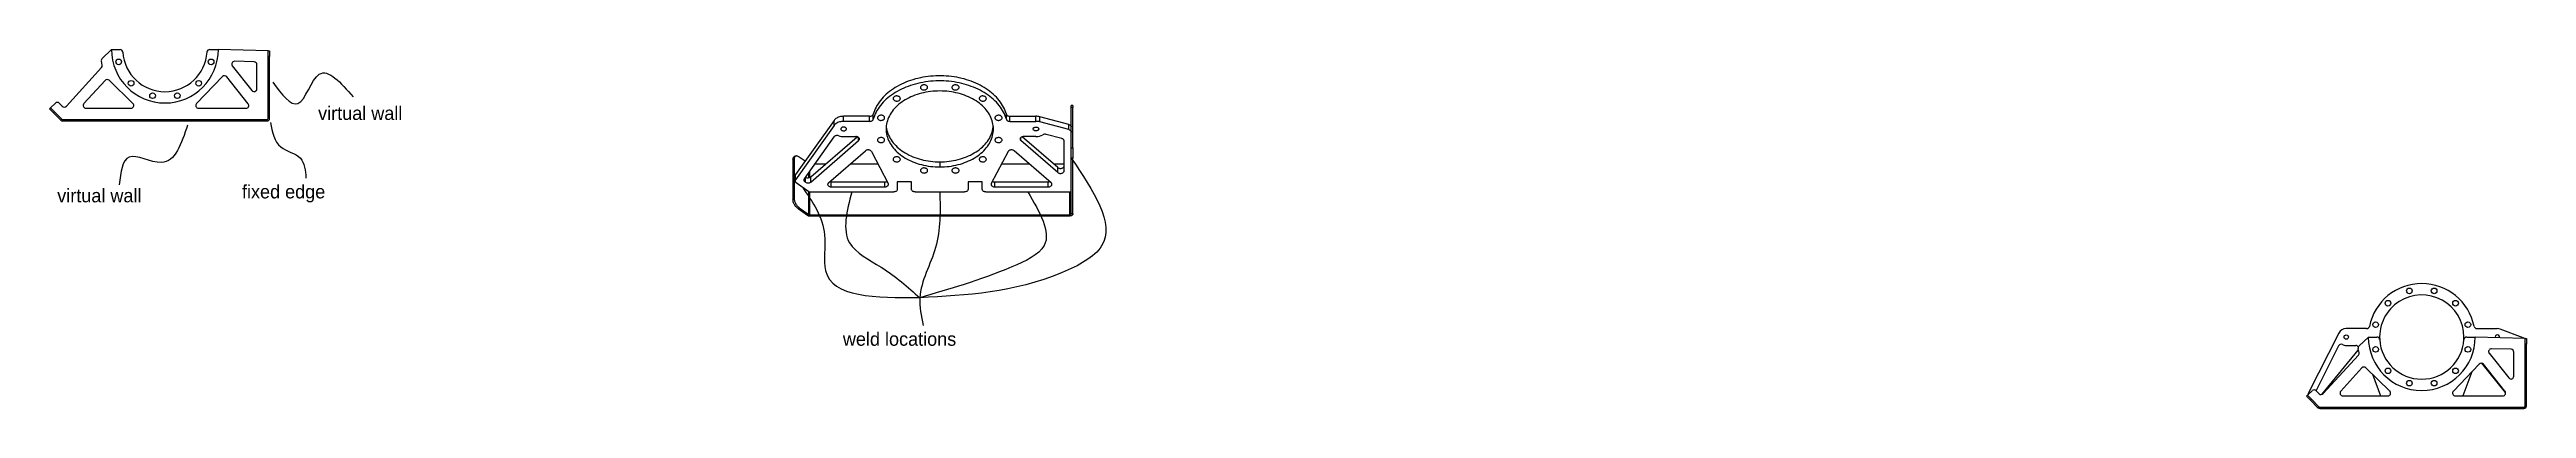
# Model space of a CAD drawing. Header units: inches. Extents: x 0.9 to 28, y -4.2 to 11.7.
# Drawn here: x 11.866 to 16.454, y -1.86 to -1.195 of the extents above; entities that cross this region are included whole.
import ezdxf

# ---------------------------------------------------------------- set-up
doc = ezdxf.new("R2010")
doc.units = ezdxf.units.IN
doc.header["$MEASUREMENT"] = 0

msp = doc.modelspace()

# ---------------------------------------------------------------- texts
at = {"char_height": 0.025, "attachment_point": 1}
for s, width, insert in [('virtual wall', 0.240386, (12.3634, -1.3003)), ('virtual wall', 0.240386, (11.8801, -1.4529)), ('fixed edge', 0.240386, (12.2223, -1.4456)), ('weld locations', 0.3235, (13.3355, -1.7186))]:
    msp.add_mtext_dynamic_manual_height_columns(s, width=width, gutter_width=0.689, heights=[0], dxfattribs=dict(at, insert=insert))

# ---------------------------------------------------------------- linework, layer by layer
at = {"color": 7, "linetype": 'Continuous', "lineweight": 25}
for p, q in [((11.897, -1.2997), (11.9622, -1.2283)), ((11.9634, -1.2237), (11.9618, -1.2162)), ((11.9633, -1.2113), (11.9806, -1.1948)), ((11.9806, -1.1948), (11.9964, -1.1948)), ((12.1627, -1.1948), (12.1785, -1.1948)), ((12.2709, -1.1975), (12.1785, -1.1948)), ((12.2044, -1.225), (12.2408, -1.2706)), ((12.245, -1.2176), (12.2087, -1.2166)), ((12.2501, -1.2674), (12.2501, -1.2228)), ((12.2709, -1.1975), (12.2735, -1.1975)), ((12.2709, -1.208), (12.2709, -1.1975)), ((12.2735, -1.208), (12.2709, -1.208)), ((12.2709, -1.3224), (12.2709, -1.208)), ((12.2735, -1.1975), (12.2735, -1.208)), ((12.2735, -1.3224), (12.2735, -1.208)), ((11.9687, -1.2521), (11.9295, -1.295)), ((12.0204, -1.2948), (11.9761, -1.2518)), ((12.1861, -1.2449), (12.138, -1.2949)), ((12.2338, -1.2953), (12.194, -1.2453)), ((11.8658, -1.3046), (11.8677, -1.3027)), ((11.8732, -1.3119), (11.8658, -1.3046)), ((11.8677, -1.3027), (11.8766, -1.2942)), ((11.8677, -1.3027), (11.875, -1.3101)), ((11.875, -1.3101), (11.8732, -1.3119)), ((11.8732, -1.3119), (11.887, -1.3257)), ((11.875, -1.3101), (11.8889, -1.3239)), ((11.8839, -1.2943), (11.8895, -1.2999)), ((11.887, -1.3257), (11.8889, -1.3239)), ((11.8904, -1.3271), (11.8904, -1.3245)), ((11.8904, -1.3245), (12.2687, -1.3245)), ((11.8904, -1.3271), (12.2687, -1.3271)), ((11.9333, -1.3037), (12.0168, -1.3037)), ((12.1418, -1.3037), (12.2297, -1.3037)), ((12.2687, -1.3271), (12.2687, -1.3245)), ((12.2735, -1.3224), (12.2709, -1.3224)), ((13.3191, -1.3262), (13.2475, -1.4266)), ((13.3191, -1.3356), (13.3191, -1.3262)), ((13.3369, -1.3279), (13.3369, -1.3185)), ((13.3851, -1.3185), (13.3369, -1.3185)), ((13.3851, -1.3279), (13.3369, -1.3279)), ((13.3851, -1.3279), (13.3851, -1.3185)), ((13.3916, -1.3241), (13.3916, -1.3148)), ((13.6384, -1.3241), (13.6384, -1.3148)), ((13.6449, -1.3279), (13.6449, -1.3185)), ((13.6449, -1.3185), (13.6931, -1.3185)), ((13.6449, -1.3279), (13.6931, -1.3279)), ((13.6931, -1.3279), (13.6931, -1.3185)), ((13.7002, -1.3288), (13.7002, -1.3194)), ((13.7542, -1.3339), (13.7002, -1.3194)), ((13.7542, -1.3432), (13.7002, -1.3288)), ((13.7618, -1.2983), (13.7585, -1.2983)), ((13.7585, -1.3022), (13.7585, -1.2983)), ((13.7618, -1.3022), (13.7585, -1.3022)), ((13.7585, -1.3772), (13.7585, -1.3022)), ((13.7618, -1.2983), (13.7618, -1.3022)), ((13.7618, -1.3772), (13.7618, -1.3022)), ((13.3191, -1.3356), (13.2475, -1.436)), ((13.319, -1.3566), (13.2637, -1.4342)), ((13.2762, -1.4309), (13.3622, -1.3564)), ((13.2762, -1.4403), (13.3647, -1.3636)), ((13.3369, -1.356), (13.3596, -1.356)), ((13.3647, -1.3636), (13.3647, -1.3577)), ((13.6653, -1.3636), (13.6653, -1.3577)), ((13.7335, -1.4226), (13.6653, -1.3636)), ((13.7335, -1.4133), (13.6678, -1.3564)), ((13.6931, -1.356), (13.6705, -1.356)), ((13.741, -1.3597), (13.7123, -1.3521)), ((13.7453, -1.4197), (13.7453, -1.3641)), ((13.7542, -1.3432), (13.7542, -1.3339)), ((13.2453, -1.3968), (13.243, -1.3985)), ((13.243, -1.3985), (13.243, -1.4735)), ((13.2471, -1.3926), (13.2447, -1.3943)), ((13.2453, -1.3968), (13.2453, -1.4718)), ((13.2654, -1.4016), (13.2547, -1.3941)), ((13.2723, -1.4325), (13.2723, -1.422)), ((13.2743, -1.432), (13.2743, -1.4193)), ((13.3036, -1.4071), (13.283, -1.4071)), ((13.3088, -1.4416), (13.3772, -1.3825)), ((13.4007, -1.4071), (13.3487, -1.4071)), ((13.3885, -1.3838), (13.4195, -1.443)), ((13.515, -1.4029), (13.515, -1.4122)), ((13.6415, -1.3838), (13.6105, -1.443)), ((13.6813, -1.4071), (13.6293, -1.4071)), ((13.7212, -1.4416), (13.6528, -1.3825)), ((13.7453, -1.4071), (13.7264, -1.4071)), ((13.7335, -1.4226), (13.7335, -1.4133)), ((13.7585, -1.3959), (13.7585, -1.3772)), ((13.7585, -1.3772), (13.7618, -1.3772)), ((13.7618, -1.3959), (13.7585, -1.3959)), ((13.7585, -1.4989), (13.7585, -1.3959)), ((13.7618, -1.3772), (13.7618, -1.3959)), ((13.7618, -1.4989), (13.7618, -1.3959)), ((13.2468, -1.4287), (13.2468, -1.4381)), ((13.2475, -1.436), (13.2475, -1.4266)), ((13.2487, -1.4414), (13.2723, -1.4581)), ((13.2649, -1.4396), (13.2649, -1.4324)), ((13.2649, -1.4396), (13.2663, -1.4406)), ((13.2659, -1.431), (13.2663, -1.4312)), ((13.2663, -1.4406), (13.2663, -1.4312)), ((13.2723, -1.5003), (13.2723, -1.4581)), ((13.2743, -1.4587), (13.4296, -1.4587)), ((13.2743, -1.5008), (13.2743, -1.4587)), ((13.2762, -1.4403), (13.2762, -1.4309)), ((13.3139, -1.4493), (13.3139, -1.4399)), ((13.3139, -1.4399), (13.4133, -1.4399)), ((13.3139, -1.4493), (13.4133, -1.4493)), ((13.4133, -1.4493), (13.4133, -1.4399)), ((13.4628, -1.4399), (13.4363, -1.4399)), ((13.4363, -1.4399), (13.4363, -1.454)), ((13.4628, -1.454), (13.4628, -1.4399)), ((13.4694, -1.4587), (13.5606, -1.4587)), ((13.5938, -1.4399), (13.5673, -1.4399)), ((13.5673, -1.4399), (13.5673, -1.454)), ((13.5938, -1.454), (13.5938, -1.4399)), ((13.6004, -1.4587), (13.7557, -1.4587)), ((13.6167, -1.4493), (13.6167, -1.4399)), ((13.6167, -1.4399), (13.7161, -1.4399)), ((13.6167, -1.4493), (13.7161, -1.4493)), ((13.7161, -1.4493), (13.7161, -1.4399)), ((13.7557, -1.5008), (13.7557, -1.4587)), ((13.243, -1.4735), (13.2453, -1.4718)), ((13.2547, -1.4878), (13.2524, -1.4895)), ((13.2524, -1.4895), (13.27, -1.5019)), ((13.2547, -1.4878), (13.2723, -1.5003)), ((13.27, -1.5019), (13.2723, -1.5003)), ((13.2743, -1.5032), (13.2743, -1.5008)), ((13.2743, -1.5008), (13.7557, -1.5008)), ((13.2743, -1.5032), (13.7557, -1.5032)), ((13.7557, -1.5032), (13.7557, -1.5008)), ((13.7618, -1.4989), (13.7585, -1.4989)), ((16.1065, -1.7204), (16.0502, -1.8319)), ((16.1583, -1.7118), (16.1204, -1.7118)), ((16.1204, -1.743), (16.1383, -1.743)), ((16.1442, -1.7439), (16.1615, -1.7274)), ((16.1615, -1.7274), (16.1772, -1.7274)), ((16.3436, -1.7274), (16.3594, -1.7274)), ((16.4518, -1.7301), (16.3594, -1.7274)), ((16.3625, -1.7118), (16.4004, -1.7118)), ((16.4484, -1.7289), (16.4059, -1.7128)), ((16.4518, -1.7301), (16.4544, -1.7301)), ((16.4518, -1.7406), (16.4518, -1.7301)), ((16.4544, -1.7406), (16.4518, -1.7406)), ((16.4518, -1.855), (16.4518, -1.7406)), ((16.4544, -1.7301), (16.4544, -1.7406)), ((16.4544, -1.855), (16.4544, -1.7406)), ((16.1064, -1.7437), (16.0645, -1.8267)), ((16.075, -1.8339), (16.1423, -1.7516)), ((16.0778, -1.8323), (16.143, -1.7609)), ((16.1495, -1.7847), (16.1103, -1.8276)), ((16.1443, -1.7563), (16.1427, -1.7488)), ((16.2012, -1.8274), (16.157, -1.7844)), ((16.367, -1.7775), (16.3189, -1.8275)), ((16.4156, -1.8299), (16.3716, -1.776)), ((16.4146, -1.8279), (16.3748, -1.7779)), ((16.3853, -1.7576), (16.4216, -1.8032)), ((16.4259, -1.7502), (16.3895, -1.7492)), ((16.4309, -1.8), (16.4309, -1.7554)), ((16.0467, -1.8371), (16.0485, -1.8353)), ((16.0485, -1.8353), (16.0574, -1.8268)), ((16.0485, -1.8353), (16.0559, -1.8427)), ((16.0647, -1.8269), (16.0703, -1.8325)), ((16.1693, -1.7964), (16.1841, -1.8363)), ((16.3532, -1.7918), (16.3367, -1.8363)), ((16.054, -1.8445), (16.0467, -1.8371)), ((16.0559, -1.8427), (16.054, -1.8445)), ((16.054, -1.8445), (16.0679, -1.8583)), ((16.0559, -1.8427), (16.0697, -1.8565)), ((16.0679, -1.8583), (16.0697, -1.8565)), ((16.0713, -1.8597), (16.0713, -1.8571)), ((16.0713, -1.8571), (16.4496, -1.8571)), ((16.0713, -1.8597), (16.4496, -1.8597)), ((16.1142, -1.8363), (16.1976, -1.8363)), ((16.3226, -1.8363), (16.4106, -1.8363)), ((16.4496, -1.8597), (16.4496, -1.8571)), ((16.4544, -1.855), (16.4518, -1.855))]:
    msp.add_line(p, q, dxfattribs=at)
at = {"color": 7, "linetype": 'Continuous', "lineweight": 25, "flags": 128}
for points in [[(13.6384, -1.3148), (13.6373, -1.3114), (13.6361, -1.3081), (13.6347, -1.3048), (13.6331, -1.3016), (13.6313, -1.2984), (13.6293, -1.2952), (13.6272, -1.2921), (13.6249, -1.2891), (13.6225, -1.2861), (13.6199, -1.2832), (13.6171, -1.2804), (13.6142, -1.2777), (13.6111, -1.275), (13.6079, -1.2724), (13.6045, -1.2699), (13.6011, -1.2675), (13.5974, -1.2652), (13.5937, -1.263), (13.5899, -1.261), (13.5859, -1.259), (13.5818, -1.2571), (13.5777, -1.2553), (13.5734, -1.2537), (13.5691, -1.2521), (13.5646, -1.2507), (13.5601, -1.2494), (13.5556, -1.2483), (13.5509, -1.2472), (13.5463, -1.2463), (13.5415, -1.2455), (13.5368, -1.2449), (13.532, -1.2443), (13.5271, -1.2439), (13.5223, -1.2437), (13.5174, -1.2435), (13.5126, -1.2435), (13.5077, -1.2437), (13.5029, -1.2439), (13.4981, -1.2443), (13.4933, -1.2449), (13.4885, -1.2455), (13.4838, -1.2463), (13.4791, -1.2472), (13.4745, -1.2483), (13.4699, -1.2494), (13.4654, -1.2507), (13.461, -1.2521), (13.4566, -1.2537), (13.4524, -1.2553), (13.4482, -1.2571), (13.4441, -1.259), (13.4402, -1.261), (13.4363, -1.263), (13.4326, -1.2652), (13.429, -1.2675), (13.4255, -1.2699), (13.4221, -1.2724), (13.4189, -1.275), (13.4159, -1.2777), (13.4129, -1.2804), (13.4102, -1.2832), (13.4076, -1.2861), (13.4051, -1.2891), (13.4028, -1.2921), (13.4007, -1.2952), (13.3987, -1.2984), (13.397, -1.3016), (13.3954, -1.3048), (13.3939, -1.3081), (13.3927, -1.3114), (13.3916, -1.3148)], [(13.6384, -1.3241), (13.6373, -1.3208), (13.6361, -1.3175), (13.6347, -1.3142), (13.6331, -1.3109), (13.6313, -1.3077), (13.6293, -1.3046), (13.6272, -1.3015), (13.6249, -1.2985), (13.6225, -1.2955), (13.6199, -1.2926), (13.6171, -1.2898), (13.6142, -1.287), (13.6111, -1.2844), (13.6079, -1.2818), (13.6045, -1.2793), (13.6011, -1.2769), (13.5974, -1.2746), (13.5937, -1.2724), (13.5899, -1.2703), (13.5859, -1.2683), (13.5818, -1.2665), (13.5777, -1.2647), (13.5734, -1.263), (13.5691, -1.2615), (13.5646, -1.2601), (13.5601, -1.2588), (13.5556, -1.2576), (13.5509, -1.2566), (13.5463, -1.2557), (13.5415, -1.2549), (13.5368, -1.2542), (13.532, -1.2537), (13.5271, -1.2533), (13.5223, -1.253), (13.5174, -1.2529), (13.5126, -1.2529), (13.5077, -1.253), (13.5029, -1.2533), (13.4981, -1.2537), (13.4933, -1.2542), (13.4885, -1.2549), (13.4838, -1.2557), (13.4791, -1.2566), (13.4745, -1.2576), (13.4699, -1.2588), (13.4654, -1.2601), (13.461, -1.2615), (13.4566, -1.263), (13.4524, -1.2647), (13.4482, -1.2665), (13.4441, -1.2683), (13.4402, -1.2703), (13.4363, -1.2724), (13.4326, -1.2746), (13.429, -1.2769), (13.4255, -1.2793), (13.4221, -1.2818), (13.4189, -1.2844), (13.4159, -1.287), (13.4129, -1.2898), (13.4102, -1.2926), (13.4076, -1.2955), (13.4051, -1.2985), (13.4028, -1.3015), (13.4007, -1.3046), (13.3987, -1.3077), (13.397, -1.3109), (13.3954, -1.3142), (13.3939, -1.3175), (13.3927, -1.3208), (13.3916, -1.3241)], [(13.515, -1.2716), (13.5107, -1.2717), (13.5063, -1.2719), (13.502, -1.2722), (13.4977, -1.2727), (13.4935, -1.2733), (13.4893, -1.274), (13.4851, -1.2749), (13.481, -1.2759), (13.477, -1.277), (13.473, -1.2782), (13.4691, -1.2796), (13.4653, -1.2811), (13.4616, -1.2826), (13.458, -1.2843), (13.4545, -1.2862), (13.4511, -1.2881), (13.4478, -1.2901), (13.4447, -1.2922), (13.4417, -1.2944), (13.4388, -1.2967), (13.4361, -1.2991), (13.4336, -1.3016), (13.4312, -1.3042), (13.4289, -1.3068), (13.4268, -1.3095), (13.4249, -1.3122), (13.4232, -1.315), (13.4216, -1.3179), (13.4202, -1.3208), (13.419, -1.3237), (13.4179, -1.3267), (13.4171, -1.3297), (13.4164, -1.3328), (13.416, -1.3358), (13.4157, -1.3389), (13.4156, -1.3419)], [(13.442, -1.2856), (13.4419, -1.2848), (13.4416, -1.284), (13.4411, -1.2833), (13.4405, -1.2827), (13.4397, -1.2821), (13.4388, -1.2816), (13.4378, -1.2812), (13.4367, -1.281), (13.4356, -1.2809), (13.4345, -1.2809), (13.4334, -1.2811), (13.4324, -1.2814), (13.4314, -1.2818), (13.4306, -1.2824), (13.4298, -1.283), (13.4293, -1.2837), (13.4289, -1.2844), (13.4287, -1.2852), (13.4287, -1.286), (13.4289, -1.2868), (13.4293, -1.2875), (13.4298, -1.2882), (13.4306, -1.2888), (13.4314, -1.2894), (13.4324, -1.2898), (13.4334, -1.2901), (13.4345, -1.2902), (13.4356, -1.2903), (13.4367, -1.2902), (13.4378, -1.2899), (13.4388, -1.2896), (13.4397, -1.2891), (13.4405, -1.2885), (13.4411, -1.2879), (13.4416, -1.2872), (13.4419, -1.2864), (13.442, -1.2856)], [(13.4925, -1.265), (13.4924, -1.2642), (13.4921, -1.2634), (13.4916, -1.2627), (13.491, -1.262), (13.4902, -1.2615), (13.4893, -1.261), (13.4883, -1.2606), (13.4872, -1.2604), (13.4861, -1.2603), (13.485, -1.2603), (13.4839, -1.2605), (13.4829, -1.2608), (13.4819, -1.2612), (13.4811, -1.2617), (13.4804, -1.2624), (13.4798, -1.263), (13.4794, -1.2638), (13.4792, -1.2646), (13.4792, -1.2654), (13.4794, -1.2662), (13.4798, -1.2669), (13.4804, -1.2676), (13.4811, -1.2682), (13.4819, -1.2687), (13.4829, -1.2692), (13.4839, -1.2695), (13.485, -1.2696), (13.4861, -1.2697), (13.4872, -1.2696), (13.4883, -1.2693), (13.4893, -1.269), (13.4902, -1.2685), (13.491, -1.2679), (13.4916, -1.2673), (13.4921, -1.2665), (13.4924, -1.2658), (13.4925, -1.265)], [(13.6144, -1.3419), (13.6143, -1.3389), (13.6141, -1.3358), (13.6136, -1.3328), (13.6129, -1.3297), (13.6121, -1.3267), (13.611, -1.3237), (13.6098, -1.3208), (13.6084, -1.3179), (13.6069, -1.315), (13.6051, -1.3122), (13.6032, -1.3095), (13.6011, -1.3068), (13.5989, -1.3042), (13.5965, -1.3016), (13.5939, -1.2991), (13.5912, -1.2967), (13.5883, -1.2944), (13.5853, -1.2922), (13.5822, -1.2901), (13.5789, -1.2881), (13.5755, -1.2862), (13.572, -1.2843), (13.5684, -1.2826), (13.5647, -1.2811), (13.5609, -1.2796), (13.557, -1.2782), (13.5531, -1.277), (13.549, -1.2759), (13.5449, -1.2749), (13.5407, -1.274), (13.5365, -1.2733), (13.5323, -1.2727), (13.528, -1.2722), (13.5237, -1.2719), (13.5193, -1.2717), (13.515, -1.2716)], [(13.5508, -1.265), (13.5507, -1.2642), (13.5504, -1.2634), (13.55, -1.2627), (13.5493, -1.262), (13.5486, -1.2615), (13.5476, -1.261), (13.5466, -1.2606), (13.5456, -1.2604), (13.5445, -1.2603), (13.5433, -1.2603), (13.5422, -1.2605), (13.5412, -1.2608), (13.5402, -1.2612), (13.5394, -1.2617), (13.5387, -1.2624), (13.5381, -1.263), (13.5378, -1.2638), (13.5376, -1.2646), (13.5376, -1.2654), (13.5378, -1.2662), (13.5381, -1.2669), (13.5387, -1.2676), (13.5394, -1.2682), (13.5402, -1.2687), (13.5412, -1.2692), (13.5422, -1.2695), (13.5433, -1.2696), (13.5445, -1.2697), (13.5456, -1.2696), (13.5466, -1.2693), (13.5476, -1.269), (13.5486, -1.2685), (13.5493, -1.2679), (13.55, -1.2673), (13.5504, -1.2665), (13.5507, -1.2658), (13.5508, -1.265)], [(13.6013, -1.2856), (13.6012, -1.2848), (13.6009, -1.284), (13.6005, -1.2833), (13.5998, -1.2827), (13.5991, -1.2821), (13.5982, -1.2816), (13.5972, -1.2812), (13.5961, -1.281), (13.595, -1.2809), (13.5938, -1.2809), (13.5927, -1.2811), (13.5917, -1.2814), (13.5907, -1.2818), (13.5899, -1.2824), (13.5892, -1.283), (13.5886, -1.2837), (13.5883, -1.2844), (13.5881, -1.2852), (13.5881, -1.286), (13.5883, -1.2868), (13.5886, -1.2875), (13.5892, -1.2882), (13.5899, -1.2888), (13.5907, -1.2894), (13.5917, -1.2898), (13.5927, -1.2901), (13.5938, -1.2902), (13.595, -1.2903), (13.5961, -1.2902), (13.5972, -1.2899), (13.5982, -1.2896), (13.5991, -1.2891), (13.5998, -1.2885), (13.6005, -1.2879), (13.6009, -1.2872), (13.6012, -1.2864), (13.6013, -1.2856)], [(13.3369, -1.3185), (13.3349, -1.3186), (13.3329, -1.3188), (13.331, -1.3191), (13.3291, -1.3196), (13.3273, -1.3202), (13.3256, -1.321), (13.324, -1.3218), (13.3226, -1.3228), (13.3213, -1.3239), (13.3201, -1.325), (13.3191, -1.3262)], [(13.3369, -1.3279), (13.3349, -1.3279), (13.3329, -1.3282), (13.331, -1.3285), (13.3291, -1.329), (13.3273, -1.3296), (13.3256, -1.3303), (13.324, -1.3312), (13.3226, -1.3322), (13.3213, -1.3332), (13.3201, -1.3344), (13.3191, -1.3356)], [(13.3851, -1.3185), (13.3863, -1.3184), (13.3874, -1.3182), (13.3884, -1.3179), (13.3893, -1.3174), (13.3901, -1.3169), (13.3908, -1.3162), (13.3913, -1.3155), (13.3916, -1.3148)], [(13.3851, -1.3279), (13.3863, -1.3278), (13.3874, -1.3276), (13.3884, -1.3273), (13.3893, -1.3268), (13.3901, -1.3263), (13.3908, -1.3256), (13.3913, -1.3249), (13.3916, -1.3241)], [(13.4128, -1.3213), (13.4127, -1.3205), (13.4124, -1.3198), (13.412, -1.319), (13.4113, -1.3184), (13.4106, -1.3178), (13.4096, -1.3173), (13.4086, -1.317), (13.4076, -1.3167), (13.4065, -1.3166), (13.4053, -1.3167), (13.4042, -1.3168), (13.4032, -1.3171), (13.4022, -1.3175), (13.4014, -1.3181), (13.4007, -1.3187), (13.4001, -1.3194), (13.3998, -1.3201), (13.3996, -1.3209), (13.3996, -1.3217), (13.3998, -1.3225), (13.4001, -1.3232), (13.4007, -1.3239), (13.4014, -1.3246), (13.4022, -1.3251), (13.4032, -1.3255), (13.4042, -1.3258), (13.4053, -1.326), (13.4065, -1.326), (13.4076, -1.3259), (13.4086, -1.3257), (13.4096, -1.3253), (13.4106, -1.3248), (13.4113, -1.3243), (13.412, -1.3236), (13.4124, -1.3229), (13.4127, -1.3221), (13.4128, -1.3213)], [(13.6305, -1.3213), (13.6304, -1.3205), (13.6301, -1.3198), (13.6296, -1.319), (13.629, -1.3184), (13.6282, -1.3178), (13.6273, -1.3173), (13.6263, -1.317), (13.6252, -1.3167), (13.6241, -1.3166), (13.623, -1.3167), (13.6219, -1.3168), (13.6209, -1.3171), (13.6199, -1.3175), (13.6191, -1.3181), (13.6184, -1.3187), (13.6178, -1.3194), (13.6174, -1.3201), (13.6172, -1.3209), (13.6172, -1.3217), (13.6174, -1.3225), (13.6178, -1.3232), (13.6184, -1.3239), (13.6191, -1.3246), (13.6199, -1.3251), (13.6209, -1.3255), (13.6219, -1.3258), (13.623, -1.326), (13.6241, -1.326), (13.6252, -1.3259), (13.6263, -1.3257), (13.6273, -1.3253), (13.6282, -1.3248), (13.629, -1.3243), (13.6296, -1.3236), (13.6301, -1.3229), (13.6304, -1.3221), (13.6305, -1.3213)], [(13.6384, -1.3148), (13.6387, -1.3155), (13.6392, -1.3162), (13.6399, -1.3169), (13.6407, -1.3174), (13.6416, -1.3179), (13.6427, -1.3182), (13.6438, -1.3184), (13.6449, -1.3185)], [(13.6384, -1.3241), (13.6387, -1.3249), (13.6392, -1.3256), (13.6399, -1.3263), (13.6407, -1.3268), (13.6416, -1.3273), (13.6427, -1.3276), (13.6438, -1.3278), (13.6449, -1.3279)], [(13.3279, -1.3545), (13.3269, -1.3542), (13.3257, -1.354), (13.3246, -1.354), (13.3234, -1.3541), (13.3223, -1.3544), (13.3213, -1.3548), (13.3204, -1.3553), (13.3196, -1.3559), (13.319, -1.3566)], [(13.342, -1.3419), (13.3419, -1.3413), (13.3416, -1.3406), (13.3412, -1.34), (13.3406, -1.3395), (13.3398, -1.339), (13.339, -1.3387), (13.3381, -1.3384), (13.3371, -1.3384), (13.3362, -1.3384), (13.3352, -1.3385), (13.3343, -1.3388), (13.3336, -1.3392), (13.3329, -1.3397), (13.3324, -1.3403), (13.332, -1.3409), (13.3318, -1.3416), (13.3318, -1.3423), (13.332, -1.3429), (13.3324, -1.3436), (13.3329, -1.3442), (13.3336, -1.3446), (13.3343, -1.345), (13.3352, -1.3453), (13.3362, -1.3455), (13.3371, -1.3455), (13.3381, -1.3454), (13.339, -1.3452), (13.3398, -1.3449), (13.3406, -1.3444), (13.3412, -1.3439), (13.3416, -1.3433), (13.3419, -1.3426), (13.342, -1.3419)], [(13.3647, -1.3636), (13.3653, -1.363), (13.3658, -1.3622), (13.3661, -1.3615), (13.3662, -1.3606), (13.3661, -1.3598), (13.3658, -1.359), (13.3653, -1.3583), (13.3646, -1.3577), (13.3638, -1.3571), (13.3629, -1.3566), (13.3618, -1.3563), (13.3607, -1.3561), (13.3596, -1.356)], [(13.4128, -1.3626), (13.4127, -1.3618), (13.4124, -1.361), (13.412, -1.3603), (13.4113, -1.3596), (13.4106, -1.359), (13.4096, -1.3586), (13.4086, -1.3582), (13.4076, -1.358), (13.4065, -1.3579), (13.4053, -1.3579), (13.4042, -1.3581), (13.4032, -1.3584), (13.4022, -1.3588), (13.4014, -1.3593), (13.4007, -1.3599), (13.4001, -1.3606), (13.3998, -1.3614), (13.3996, -1.3622), (13.3996, -1.363), (13.3998, -1.3637), (13.4001, -1.3645), (13.4007, -1.3652), (13.4014, -1.3658), (13.4022, -1.3663), (13.4032, -1.3667), (13.4042, -1.367), (13.4053, -1.3672), (13.4065, -1.3672), (13.4076, -1.3671), (13.4086, -1.3669), (13.4096, -1.3665), (13.4106, -1.3661), (13.4113, -1.3655), (13.412, -1.3648), (13.4124, -1.3641), (13.4127, -1.3633), (13.4128, -1.3626)], [(13.4156, -1.3419), (13.4157, -1.345), (13.416, -1.3481), (13.4164, -1.3511), (13.4171, -1.3541), (13.4179, -1.3572), (13.419, -1.3601), (13.4202, -1.3631), (13.4216, -1.366), (13.4232, -1.3688), (13.4249, -1.3716), (13.4268, -1.3744), (13.4289, -1.3771), (13.4312, -1.3797), (13.4336, -1.3823), (13.4361, -1.3847), (13.4388, -1.3871), (13.4417, -1.3894), (13.4447, -1.3916), (13.4478, -1.3938), (13.4511, -1.3958), (13.4545, -1.3977), (13.458, -1.3995), (13.4616, -1.4012), (13.4653, -1.4028), (13.4691, -1.4043), (13.473, -1.4057), (13.477, -1.4069), (13.481, -1.408), (13.4851, -1.409), (13.4893, -1.4098), (13.4935, -1.4106), (13.4977, -1.4112), (13.502, -1.4116), (13.5063, -1.412), (13.5107, -1.4122), (13.515, -1.4122)], [(13.4158, -1.3372), (13.416, -1.3387), (13.4164, -1.3417), (13.4171, -1.3448), (13.4179, -1.3478), (13.419, -1.3508), (13.4202, -1.3537), (13.4216, -1.3566), (13.4232, -1.3595), (13.4249, -1.3623), (13.4268, -1.365), (13.4289, -1.3677), (13.4312, -1.3703), (13.4336, -1.3729), (13.4361, -1.3754), (13.4388, -1.3778), (13.4417, -1.3801), (13.4447, -1.3823), (13.4478, -1.3844), (13.4511, -1.3864), (13.4545, -1.3883), (13.458, -1.3902), (13.4616, -1.3919), (13.4653, -1.3934), (13.4691, -1.3949), (13.473, -1.3963), (13.477, -1.3975), (13.481, -1.3986), (13.4851, -1.3996), (13.4893, -1.4005), (13.4935, -1.4012), (13.4977, -1.4018), (13.502, -1.4023), (13.5063, -1.4026), (13.5107, -1.4028), (13.515, -1.4029)], [(13.515, -1.4029), (13.5193, -1.4028), (13.5237, -1.4026), (13.528, -1.4023), (13.5323, -1.4018), (13.5365, -1.4012), (13.5407, -1.4005), (13.5449, -1.3996), (13.549, -1.3986), (13.5531, -1.3975), (13.557, -1.3963), (13.5609, -1.3949), (13.5647, -1.3934), (13.5684, -1.3919), (13.572, -1.3902), (13.5755, -1.3883), (13.5789, -1.3864), (13.5822, -1.3844), (13.5853, -1.3823), (13.5883, -1.3801), (13.5912, -1.3778), (13.5939, -1.3754), (13.5965, -1.3729), (13.5989, -1.3703), (13.6011, -1.3677), (13.6032, -1.365), (13.6051, -1.3623), (13.6069, -1.3595), (13.6084, -1.3566), (13.6098, -1.3537), (13.611, -1.3508), (13.6121, -1.3478), (13.6129, -1.3448), (13.6136, -1.3417), (13.6141, -1.3387), (13.6142, -1.3372)], [(13.515, -1.4122), (13.5193, -1.4122), (13.5237, -1.412), (13.528, -1.4116), (13.5323, -1.4112), (13.5365, -1.4106), (13.5407, -1.4098), (13.5449, -1.409), (13.549, -1.408), (13.5531, -1.4069), (13.557, -1.4057), (13.5609, -1.4043), (13.5647, -1.4028), (13.5684, -1.4012), (13.572, -1.3995), (13.5755, -1.3977), (13.5789, -1.3958), (13.5822, -1.3938), (13.5853, -1.3916), (13.5883, -1.3894), (13.5912, -1.3871), (13.5939, -1.3847), (13.5965, -1.3823), (13.5989, -1.3797), (13.6011, -1.3771), (13.6032, -1.3744), (13.6051, -1.3716), (13.6069, -1.3688), (13.6084, -1.366), (13.6098, -1.3631), (13.611, -1.3601), (13.6121, -1.3572), (13.6129, -1.3541), (13.6136, -1.3511), (13.6141, -1.3481), (13.6143, -1.345), (13.6144, -1.3419)], [(13.6305, -1.3626), (13.6304, -1.3618), (13.6301, -1.361), (13.6296, -1.3603), (13.629, -1.3596), (13.6282, -1.359), (13.6273, -1.3586), (13.6263, -1.3582), (13.6252, -1.358), (13.6241, -1.3579), (13.623, -1.3579), (13.6219, -1.3581), (13.6209, -1.3584), (13.6199, -1.3588), (13.6191, -1.3593), (13.6184, -1.3599), (13.6178, -1.3606), (13.6174, -1.3614), (13.6172, -1.3622), (13.6172, -1.363), (13.6174, -1.3637), (13.6178, -1.3645), (13.6184, -1.3652), (13.6191, -1.3658), (13.6199, -1.3663), (13.6209, -1.3667), (13.6219, -1.367), (13.623, -1.3672), (13.6241, -1.3672), (13.6252, -1.3671), (13.6263, -1.3669), (13.6273, -1.3665), (13.6282, -1.3661), (13.629, -1.3655), (13.6296, -1.3648), (13.6301, -1.3641), (13.6304, -1.3633), (13.6305, -1.3626)], [(13.6705, -1.356), (13.6693, -1.3561), (13.6682, -1.3563), (13.6672, -1.3566), (13.6662, -1.3571), (13.6654, -1.3577), (13.6647, -1.3583), (13.6642, -1.359), (13.6639, -1.3598), (13.6638, -1.3606), (13.6639, -1.3615), (13.6642, -1.3622), (13.6647, -1.363), (13.6653, -1.3636)], [(13.6881, -1.3419), (13.6882, -1.3413), (13.6884, -1.3406), (13.6889, -1.34), (13.6895, -1.3395), (13.6902, -1.339), (13.691, -1.3387), (13.6919, -1.3384), (13.6929, -1.3384), (13.6939, -1.3384), (13.6948, -1.3385), (13.6957, -1.3388), (13.6965, -1.3392), (13.6971, -1.3397), (13.6976, -1.3403), (13.698, -1.3409), (13.6982, -1.3416), (13.6982, -1.3423), (13.698, -1.3429), (13.6976, -1.3436), (13.6971, -1.3442), (13.6965, -1.3446), (13.6957, -1.345), (13.6948, -1.3453), (13.6939, -1.3455), (13.6929, -1.3455), (13.6919, -1.3454), (13.691, -1.3452), (13.6902, -1.3449), (13.6895, -1.3444), (13.6889, -1.3439), (13.6884, -1.3433), (13.6882, -1.3426), (13.6881, -1.3419)], [(13.7453, -1.3641), (13.7452, -1.3634), (13.745, -1.3627), (13.7446, -1.3621), (13.7441, -1.3615), (13.7435, -1.3609), (13.7427, -1.3604), (13.7419, -1.36), (13.741, -1.3597)], [(13.7542, -1.3339), (13.7551, -1.3342), (13.756, -1.3346), (13.7567, -1.335), (13.7573, -1.3356), (13.7578, -1.3362), (13.7582, -1.3369), (13.7584, -1.3375), (13.7585, -1.3383)], [(13.7542, -1.3432), (13.7551, -1.3435), (13.756, -1.3439), (13.7567, -1.3444), (13.7573, -1.345), (13.7578, -1.3456), (13.7582, -1.3462), (13.7584, -1.3469), (13.7585, -1.3476)], [(13.243, -1.3985), (13.2431, -1.3974), (13.2433, -1.3964), (13.2436, -1.3956), (13.2441, -1.3949), (13.2447, -1.3943), (13.2447, -1.3943)], [(13.2547, -1.3941), (13.2536, -1.3934), (13.2525, -1.3928), (13.2514, -1.3923), (13.2504, -1.3921), (13.2494, -1.392), (13.2485, -1.392), (13.2477, -1.3923), (13.247, -1.3927), (13.2464, -1.3932), (13.246, -1.3939), (13.2456, -1.3948), (13.2454, -1.3958), (13.2453, -1.3968)], [(13.3885, -1.3838), (13.388, -1.3831), (13.3874, -1.3824), (13.3865, -1.3818), (13.3856, -1.3814), (13.3845, -1.381), (13.3834, -1.3808), (13.3822, -1.3808), (13.3811, -1.3808), (13.38, -1.3811), (13.3789, -1.3814), (13.378, -1.3819), (13.3772, -1.3825)], [(13.442, -1.3983), (13.4419, -1.3975), (13.4416, -1.3967), (13.4411, -1.396), (13.4405, -1.3953), (13.4397, -1.3948), (13.4388, -1.3943), (13.4378, -1.3939), (13.4367, -1.3937), (13.4356, -1.3936), (13.4345, -1.3936), (13.4334, -1.3938), (13.4324, -1.3941), (13.4314, -1.3945), (13.4306, -1.395), (13.4298, -1.3957), (13.4293, -1.3963), (13.4289, -1.3971), (13.4287, -1.3979), (13.4287, -1.3987), (13.4289, -1.3995), (13.4293, -1.4002), (13.4298, -1.4009), (13.4306, -1.4015), (13.4314, -1.402), (13.4324, -1.4025), (13.4334, -1.4028), (13.4345, -1.4029), (13.4356, -1.403), (13.4367, -1.4029), (13.4378, -1.4026), (13.4388, -1.4023), (13.4397, -1.4018), (13.4405, -1.4012), (13.4411, -1.4006), (13.4416, -1.3998), (13.4419, -1.3991), (13.442, -1.3983)], [(13.4925, -1.4189), (13.4924, -1.4181), (13.4921, -1.4173), (13.4916, -1.4166), (13.491, -1.416), (13.4902, -1.4154), (13.4893, -1.4149), (13.4883, -1.4145), (13.4872, -1.4143), (13.4861, -1.4142), (13.485, -1.4142), (13.4839, -1.4144), (13.4829, -1.4147), (13.4819, -1.4151), (13.4811, -1.4157), (13.4804, -1.4163), (13.4798, -1.417), (13.4794, -1.4177), (13.4792, -1.4185), (13.4792, -1.4193), (13.4794, -1.4201), (13.4798, -1.4208), (13.4804, -1.4215), (13.4811, -1.4221), (13.4819, -1.4227), (13.4829, -1.4231), (13.4839, -1.4234), (13.485, -1.4235), (13.4861, -1.4236), (13.4872, -1.4235), (13.4883, -1.4232), (13.4893, -1.4229), (13.4902, -1.4224), (13.491, -1.4218), (13.4916, -1.4212), (13.4921, -1.4205), (13.4924, -1.4197), (13.4925, -1.4189)], [(13.5508, -1.4189), (13.5507, -1.4181), (13.5504, -1.4173), (13.55, -1.4166), (13.5493, -1.416), (13.5486, -1.4154), (13.5476, -1.4149), (13.5466, -1.4145), (13.5456, -1.4143), (13.5445, -1.4142), (13.5433, -1.4142), (13.5422, -1.4144), (13.5412, -1.4147), (13.5402, -1.4151), (13.5394, -1.4157), (13.5387, -1.4163), (13.5381, -1.417), (13.5378, -1.4177), (13.5376, -1.4185), (13.5376, -1.4193), (13.5378, -1.4201), (13.5381, -1.4208), (13.5387, -1.4215), (13.5394, -1.4221), (13.5402, -1.4227), (13.5412, -1.4231), (13.5422, -1.4234), (13.5433, -1.4235), (13.5445, -1.4236), (13.5456, -1.4235), (13.5466, -1.4232), (13.5476, -1.4229), (13.5486, -1.4224), (13.5493, -1.4218), (13.55, -1.4212), (13.5504, -1.4205), (13.5507, -1.4197), (13.5508, -1.4189)], [(13.6013, -1.3983), (13.6012, -1.3975), (13.6009, -1.3967), (13.6005, -1.396), (13.5998, -1.3953), (13.5991, -1.3948), (13.5982, -1.3943), (13.5972, -1.3939), (13.5961, -1.3937), (13.595, -1.3936), (13.5938, -1.3936), (13.5927, -1.3938), (13.5917, -1.3941), (13.5907, -1.3945), (13.5899, -1.395), (13.5892, -1.3957), (13.5886, -1.3963), (13.5883, -1.3971), (13.5881, -1.3979), (13.5881, -1.3987), (13.5883, -1.3995), (13.5886, -1.4002), (13.5892, -1.4009), (13.5899, -1.4015), (13.5907, -1.402), (13.5917, -1.4025), (13.5927, -1.4028), (13.5938, -1.4029), (13.595, -1.403), (13.5961, -1.4029), (13.5972, -1.4026), (13.5982, -1.4023), (13.5991, -1.4018), (13.5998, -1.4012), (13.6005, -1.4006), (13.6009, -1.3998), (13.6012, -1.3991), (13.6013, -1.3983)], [(13.6528, -1.3825), (13.652, -1.3819), (13.6511, -1.3814), (13.6501, -1.3811), (13.6489, -1.3808), (13.6478, -1.3808), (13.6466, -1.3808), (13.6455, -1.381), (13.6444, -1.3814), (13.6435, -1.3818), (13.6427, -1.3824), (13.642, -1.3831), (13.6415, -1.3838)], [(13.7335, -1.4133), (13.7343, -1.4139), (13.7353, -1.4143), (13.7363, -1.4147), (13.7374, -1.4149), (13.7386, -1.415), (13.7397, -1.4149), (13.7409, -1.4147), (13.7419, -1.4144), (13.7429, -1.4139), (13.7437, -1.4133), (13.7444, -1.4127), (13.7449, -1.4119), (13.7452, -1.4111), (13.7453, -1.4103)], [(13.7335, -1.4226), (13.7343, -1.4232), (13.7353, -1.4237), (13.7363, -1.4241), (13.7374, -1.4243), (13.7386, -1.4244), (13.7397, -1.4243), (13.7409, -1.4241), (13.7419, -1.4237), (13.7429, -1.4233), (13.7437, -1.4227), (13.7444, -1.422), (13.7449, -1.4213), (13.7452, -1.4205), (13.7453, -1.4197)], [(13.3088, -1.4416), (13.3082, -1.4423), (13.3077, -1.443), (13.3074, -1.4438), (13.3073, -1.4446), (13.3074, -1.4455), (13.3077, -1.4462), (13.3082, -1.447), (13.3089, -1.4476), (13.3097, -1.4482), (13.3106, -1.4487), (13.3117, -1.449), (13.3128, -1.4492), (13.3139, -1.4493)], [(13.4133, -1.4493), (13.4145, -1.4492), (13.4156, -1.449), (13.4166, -1.4487), (13.4176, -1.4482), (13.4184, -1.4476), (13.4191, -1.4469), (13.4195, -1.4462), (13.4198, -1.4454), (13.4199, -1.4446), (13.4198, -1.4438), (13.4195, -1.443)], [(13.4363, -1.454), (13.4362, -1.4548), (13.4359, -1.4556), (13.4354, -1.4563), (13.4347, -1.457), (13.4339, -1.4576), (13.4329, -1.458), (13.4319, -1.4584), (13.4308, -1.4586), (13.4296, -1.4587)], [(13.4694, -1.4587), (13.4682, -1.4586), (13.4671, -1.4584), (13.4661, -1.458), (13.4651, -1.4576), (13.4643, -1.457), (13.4637, -1.4563), (13.4632, -1.4556), (13.4629, -1.4548), (13.4628, -1.454)], [(13.5673, -1.454), (13.5672, -1.4548), (13.5669, -1.4556), (13.5664, -1.4563), (13.5657, -1.457), (13.5649, -1.4576), (13.5639, -1.458), (13.5629, -1.4584), (13.5618, -1.4586), (13.5606, -1.4587)], [(13.6004, -1.4587), (13.5992, -1.4586), (13.5981, -1.4584), (13.5971, -1.458), (13.5961, -1.4576), (13.5953, -1.457), (13.5947, -1.4563), (13.5942, -1.4556), (13.5939, -1.4548), (13.5938, -1.454)], [(13.6105, -1.443), (13.6102, -1.4438), (13.6101, -1.4446), (13.6102, -1.4454), (13.6105, -1.4462), (13.611, -1.4469), (13.6116, -1.4476), (13.6124, -1.4482), (13.6134, -1.4487), (13.6144, -1.449), (13.6156, -1.4492), (13.6167, -1.4493)], [(13.7161, -1.4493), (13.7172, -1.4492), (13.7183, -1.449), (13.7194, -1.4487), (13.7203, -1.4482), (13.7211, -1.4476), (13.7218, -1.447), (13.7223, -1.4462), (13.7226, -1.4455), (13.7227, -1.4446), (13.7226, -1.4438), (13.7223, -1.443), (13.7219, -1.4423), (13.7212, -1.4416)], [(13.7557, -1.4587), (13.7563, -1.4586), (13.7568, -1.4585), (13.7573, -1.4583), (13.7577, -1.4581), (13.758, -1.4578), (13.7583, -1.4574), (13.7585, -1.4571), (13.7585, -1.4567)], [(13.2524, -1.4895), (13.2512, -1.4886), (13.2501, -1.4876), (13.2491, -1.4865), (13.248, -1.4853), (13.2471, -1.4841), (13.2462, -1.4827), (13.2454, -1.4814), (13.2447, -1.48), (13.2441, -1.4786), (13.2436, -1.4772), (13.2433, -1.4759), (13.2431, -1.4747), (13.243, -1.4735)], [(13.2453, -1.4718), (13.2454, -1.473), (13.2456, -1.4743), (13.246, -1.4756), (13.2464, -1.4769), (13.247, -1.4783), (13.2477, -1.4797), (13.2485, -1.4811), (13.2494, -1.4824), (13.2504, -1.4837), (13.2514, -1.4849), (13.2525, -1.486), (13.2536, -1.487), (13.2547, -1.4878)], [(13.7618, -1.4989), (13.7617, -1.4996), (13.7615, -1.5003), (13.761, -1.501), (13.7604, -1.5016), (13.7597, -1.5022), (13.7588, -1.5026), (13.7578, -1.5029), (13.7568, -1.5031), (13.7557, -1.5032)], [(13.7585, -1.4989), (13.7585, -1.4993), (13.7583, -1.4996), (13.758, -1.5), (13.7577, -1.5003), (13.7573, -1.5005), (13.7568, -1.5007), (13.7563, -1.5008), (13.7557, -1.5008)], [(16.3384, -1.7323), (16.3385, -1.7308), (16.3385, -1.7274)], [(16.3965, -1.7285), (16.3965, -1.7282), (16.3964, -1.7274)], [(16.1423, -1.7516), (16.1428, -1.7508), (16.143, -1.7504)]]:
    msp.add_lwpolyline(points, dxfattribs=at)
at = {"color": 7, "linetype": 'Continuous', "lineweight": 25}
for centre, radius in [((11.994, -1.2177), 0.00521), ((12.1651, -1.2177), 0.00521), ((12.017, -1.2574), 0.00521), ((12.0567, -1.2804), 0.00521), ((12.1025, -1.2804), 0.00521), ((12.1422, -1.2574), 0.00521), ((16.2375, -1.6419), 0.00521), ((16.2833, -1.6419), 0.00521), ((16.1978, -1.6648), 0.00521), ((16.323, -1.6648), 0.00521), ((16.1204, -1.7274), 0.00399), ((16.1749, -1.7045), 0.00521), ((16.3459, -1.7045), 0.00521), ((16.1749, -1.7503), 0.00521), ((16.1978, -1.79), 0.00521), ((16.323, -1.79), 0.00521), ((16.3459, -1.7503), 0.00521), ((16.2375, -1.8129), 0.00521), ((16.2833, -1.8129), 0.00521)]:
    msp.add_circle(centre, radius, dxfattribs=at)
for centre, radius, start, end in [((11.9669, -1.2151), 0.00521, 133.6867, 192.063), ((11.9583, -1.2248), 0.00521, 317.6114, 12.063), ((12.0796, -1.1948), 0.099, 180, 0), ((11.9964, -1.2), 0.00521, 3.5833, 90), ((12.0796, -1.1948), 0.0781, 183.5833, 356.4167), ((12.1627, -1.2), 0.00521, 90, 176.4167), ((12.2085, -1.2218), 0.00521, 88.3129, 218.5651), ((12.2449, -1.2228), 0.00521, 0, 88.3129), ((11.9725, -1.2556), 0.00521, 45.8849, 137.6114), ((12.1899, -1.2485), 0.00521, 38.5651, 136.0783), ((12.2449, -1.2674), 0.00521, 218.5651, 0), ((11.8802, -1.2979), 0.00521, 45, 133.6867), ((11.8904, -1.3224), 0.00479, 225, 270), ((11.8904, -1.3224), 0.00219, 225, 270), ((11.8932, -1.2962), 0.00521, 225, 317.6114), ((11.9333, -1.2985), 0.00521, 137.6114, 270), ((12.0168, -1.2985), 0.00521, 270, 45.8849), ((12.1418, -1.2985), 0.00521, 136.0783, 270), ((12.2297, -1.2985), 0.00521, 270, 38.5651), ((12.2687, -1.3224), 0.00219, 270, 0), ((12.2687, -1.3224), 0.00479, 270, 0), ((13.6932, -1.3458), 0.0273, 75.1794, 90.0954), ((13.6932, -1.3552), 0.0273, 75.1794, 90.0954), ((13.3368, -1.3292), 0.0268, 250.6883, 270.207), ((13.6934, -1.3306), 0.0254, 269.3381, 298.9936), ((13.7099, -1.3606), 0.00884, 74.7332, 118.4603), ((13.2504, -1.4288), 0.00362, 143.5023, 179.2949), ((13.2506, -1.4381), 0.00376, 145.1358, 240.4276), ((13.2668, -1.4363), 0.00376, 145.1358, 240.4276), ((13.271, -1.4242), 0.00843, 236.3916, 307.6733), ((13.271, -1.4336), 0.00843, 236.3916, 307.6733), ((13.2742, -1.4552), 0.00344, 236.3494, 271.0007), ((13.3139, -1.4309), 0.00897, 252.8128, 270.1959), ((13.4134, -1.4314), 0.00848, 269.3528, 298.0831), ((13.6166, -1.4314), 0.00848, 241.9169, 270.6472), ((13.7161, -1.4309), 0.00897, 269.8041, 287.1872), ((13.2742, -1.4956), 0.00754, 236.3494, 271.0007), ((13.2742, -1.4974), 0.00344, 236.3494, 271.0007), ((16.2604, -1.7274), 0.099, 11.537, 168.463), ((16.2604, -1.7274), 0.0781, 0, 183.5833), ((16.1111, -1.746), 0.00521, 63.2268, 153.2268), ((16.1204, -1.7274), 0.0156, 90, 153.2268), ((16.1204, -1.7274), 0.0156, 243.2268, 270), ((16.1383, -1.7483), 0.00521, 27.3019, 90), ((16.1583, -1.7066), 0.00521, 270, 348.463), ((16.2604, -1.7274), 0.099, 180, 0), ((16.1772, -1.7326), 0.00521, 3.5833, 90), ((16.2604, -1.7274), 0.0781, 183.5833, 356.4167), ((16.3436, -1.7326), 0.00521, 90, 176.4167), ((16.3625, -1.7066), 0.00521, 191.537, 270), ((16.4004, -1.7274), 0.00399, 340.687, 180), ((16.4004, -1.7274), 0.0156, 69.2885, 90), ((16.4465, -1.7337), 0.00521, 44.3786, 69.2885), ((16.1478, -1.7477), 0.00521, 133.6867, 192.063), ((16.1392, -1.7574), 0.00521, 317.6114, 12.063), ((16.1534, -1.7882), 0.00521, 45.8849, 137.6114), ((16.3707, -1.7811), 0.00521, 38.5651, 136.0783), ((16.3894, -1.7544), 0.00521, 88.3129, 218.5651), ((16.4257, -1.7554), 0.00521, 0, 88.3129), ((16.0549, -1.8343), 0.00521, 153.2268, 179.2265), ((16.061, -1.8305), 0.00521, 45, 133.6867), ((16.074, -1.8288), 0.00521, 225, 317.6114), ((16.1142, -1.8311), 0.00521, 137.6114, 270), ((16.1976, -1.8311), 0.00521, 270, 45.8849), ((16.3226, -1.8311), 0.00521, 136.0783, 270), ((16.4106, -1.8311), 0.00521, 270, 38.5651), ((16.4257, -1.8), 0.00521, 218.5651, 0), ((16.0713, -1.855), 0.00479, 225, 270), ((16.0713, -1.855), 0.00219, 225, 270), ((16.4496, -1.855), 0.00219, 270, 0), ((16.4496, -1.855), 0.00479, 270, 0)]:
    msp.add_arc(centre, radius, start, end, dxfattribs=at)
for points in [[(12.2796, -1.2555), (12.3259, -1.2949), (12.3655, -1.2406), (12.4283, -1.2827)], [(12.2752, -1.3302), (12.2941, -1.3752), (12.3305, -1.3962), (12.3409, -1.4329)], [(12.1214, -1.3347), (12.0727, -1.4042), (12.0131, -1.3942), (11.995, -1.4453)], [(13.7585, -1.3959), (13.8148, -1.5586), (13.7418, -1.608), (13.478, -1.6547)], [(13.2605, -1.4497), (13.3017, -1.5383), (13.3032, -1.6041), (13.478, -1.6543)], [(13.352, -1.4587), (13.348, -1.5531), (13.4064, -1.5981), (13.478, -1.6547)], [(13.515, -1.4587), (13.5072, -1.5617), (13.478, -1.6547), (13.4842, -1.7058)], [(13.6781, -1.4587), (13.7084, -1.5578), (13.6487, -1.5974), (13.478, -1.6547)]]:
    msp.add_spline(points, degree=3)

msp.set_redraw_order([(e.dxf.handle, doc.entitydb.next_handle()) for e in msp.query("TEXT MTEXT ATTDEF DIMENSION ARC_DIMENSION")])  # texts and dimensions are drawn at this point

doc.saveas('drawing.dxf')
